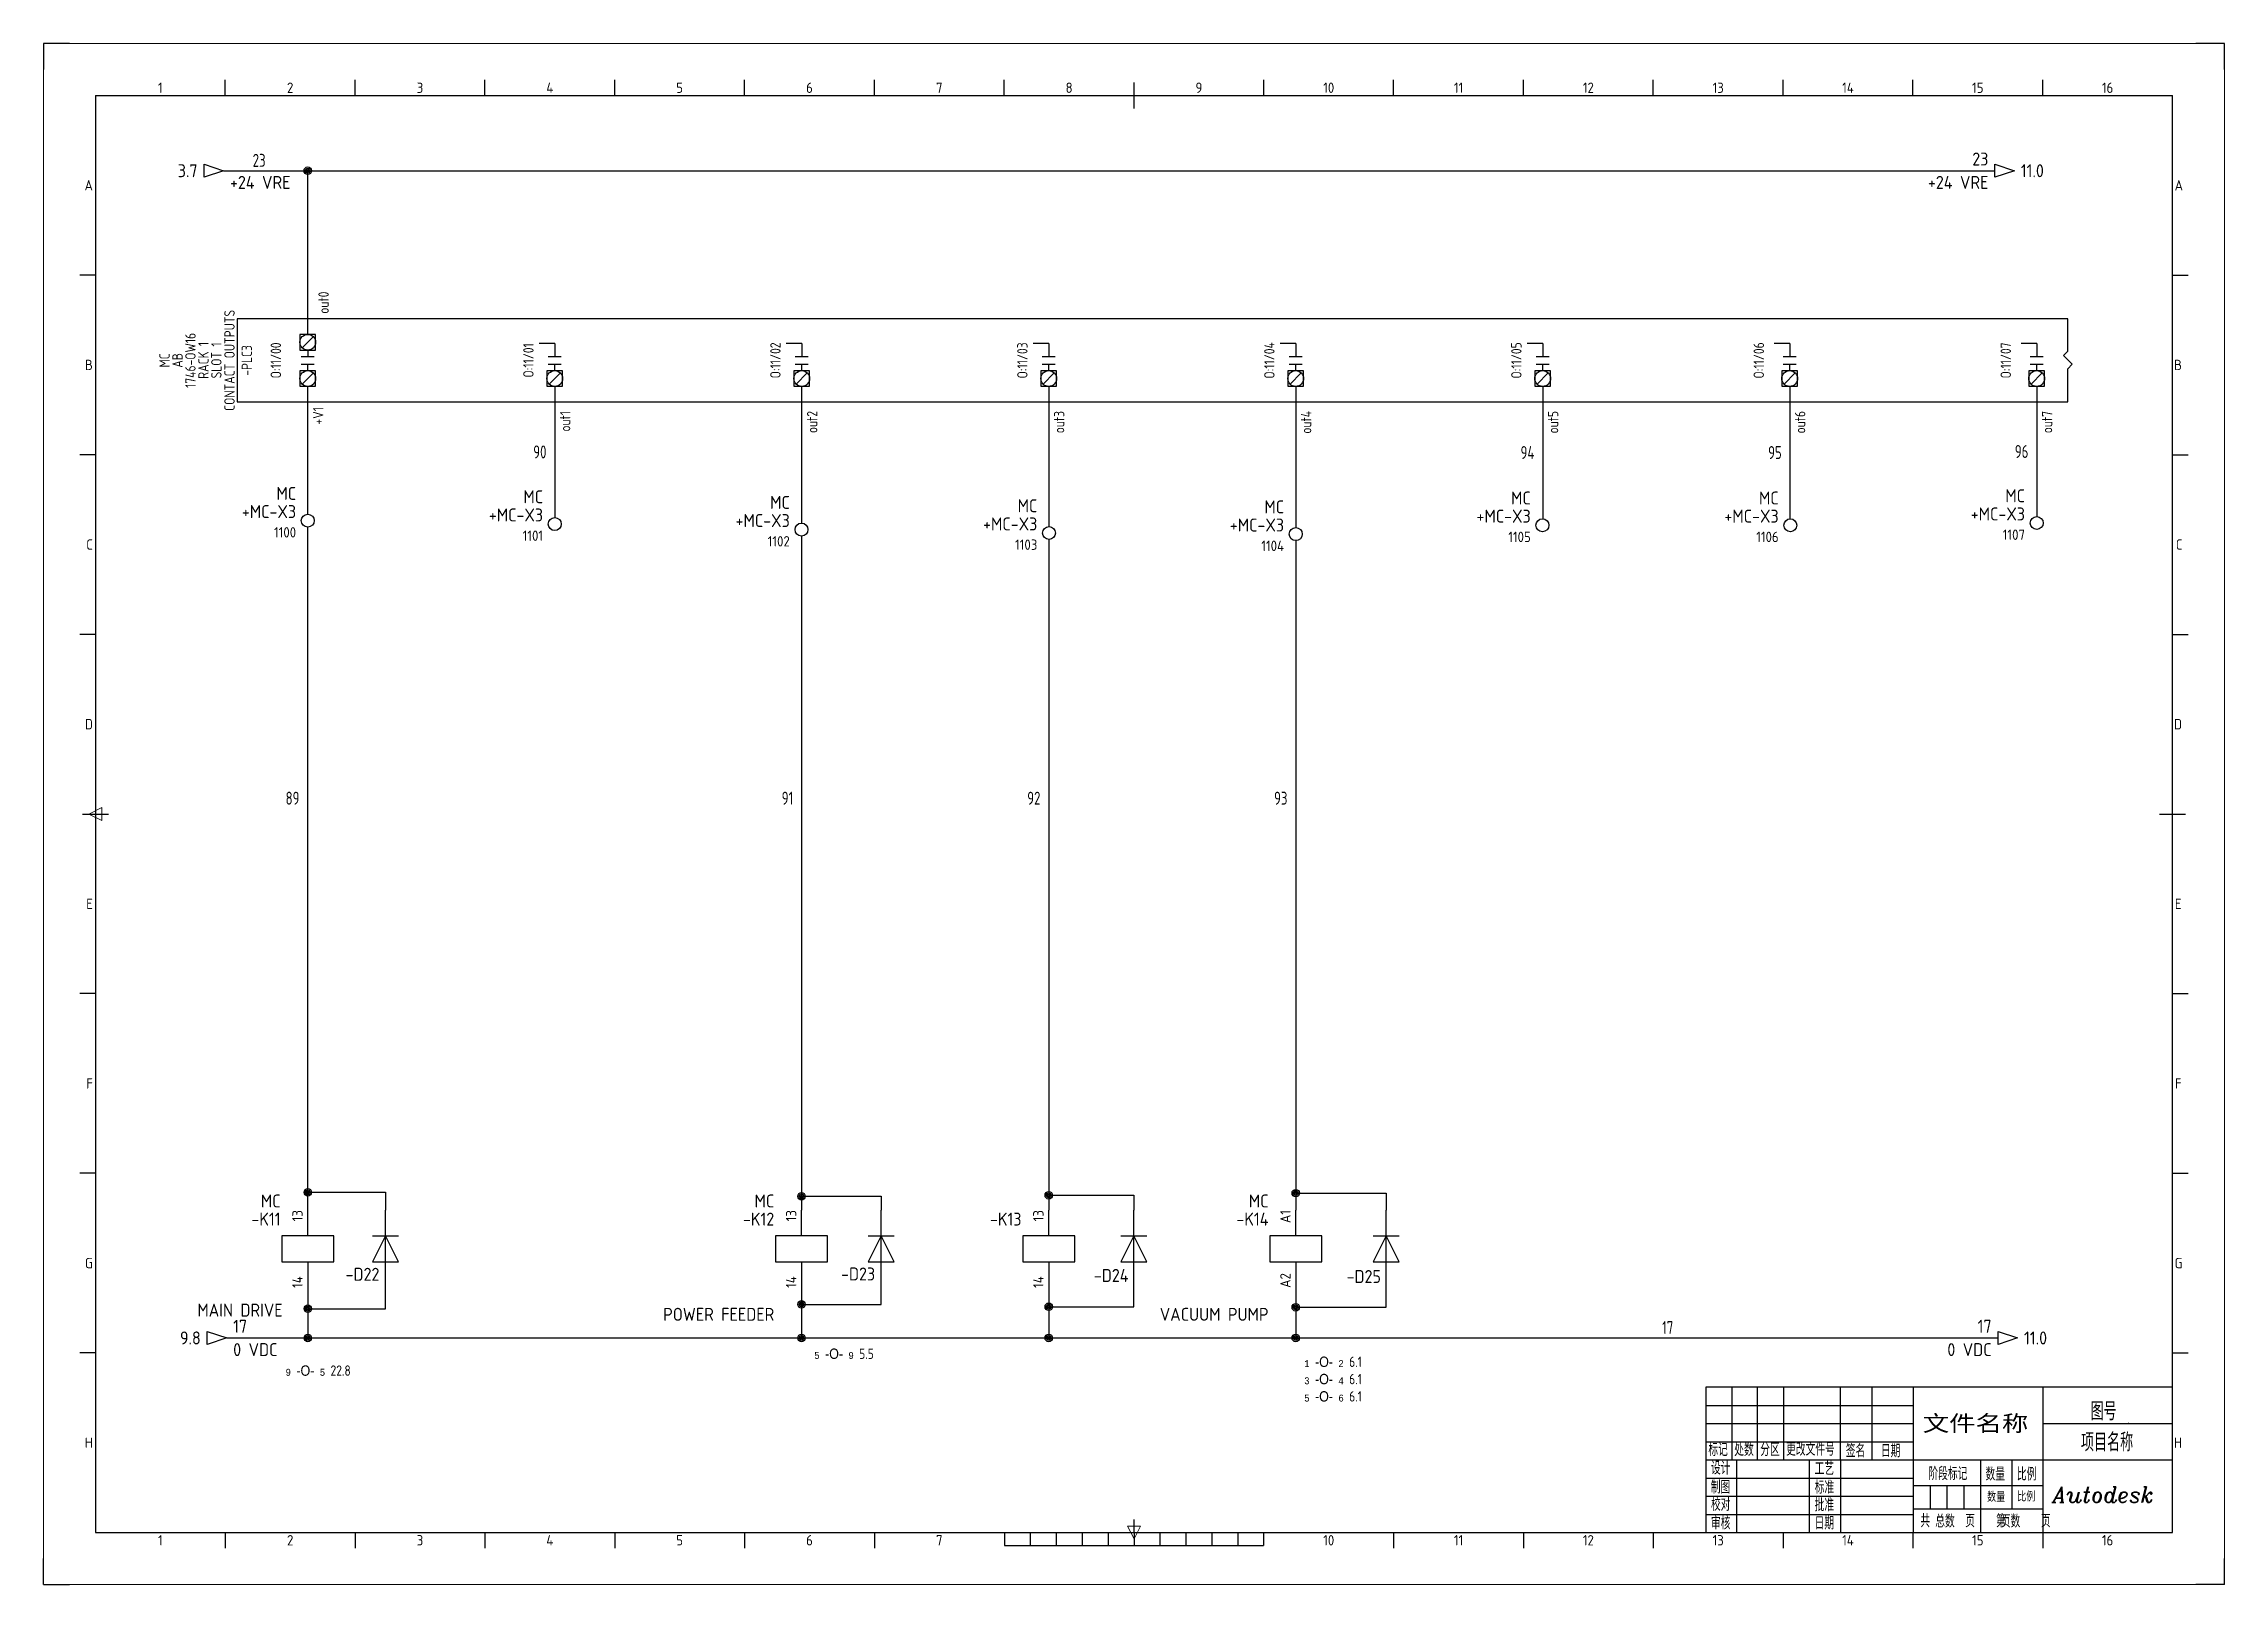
# Model space of a CAD drawing. Header units: millimetres. Extents: x 0 to 841, y 0 to 594.
import ezdxf
from ezdxf.enums import TextEntityAlignment as Align

# ---------------------------------------------------------------- set-up
doc = ezdxf.new("R2010")
doc.units = ezdxf.units.MM
doc.header["$LTSCALE"] = 12
for name, color, linetype in [('AE_BOR', 1, 'Continuous'), ('DESC', 150, 'Continuous'), ('GRN_2.5mm^2', 3, 'Continuous'), ('GRY_0.5mm^2', 9, 'Continuous'), ('GRY_0.75mm^2', 9, 'Continuous'), ('LOC', 8, 'Continuous'), ('MISC', 7, 'Continuous'), ('SYMS', 7, 'Continuous'), ('TAGS', 150, 'Continuous'), ('TERMS', 123, 'Continuous'), ('VIO_1.0mm^2', 190, 'Continuous'), ('WIRENO', 72, 'Continuous'), ('WIREREF', 52, 'Continuous'), ('WIREREF_DEST', 52, 'Continuous'), ('XREF', 7, 'Continuous'), ('图框_外框线', 7, 'Continuous'), ('图框_标题栏属性', 1, 'Continuous'), ('图框_标题栏文字', 6, 'Continuous')]:
    doc.layers.add(name, color=color, linetype=linetype)
doc.styles.get("Standard").update_dxf_attribs({"font": 'txt.shx', "bigfont": 'gbcbig.shx'})
doc.styles.add('WD', font='romans.shx', dxfattribs={"bigfont": 'gbcbig.shx'})
doc.styles.add('WD_IEC', font='isocp2.shx', dxfattribs={"width": 0.9, "height": 4, "bigfont": 'gbcbig.shx'})
doc.styles.add('工程字', font='gbenor.shx', dxfattribs={"bigfont": 'gbcbig.shx'})

msp = doc.modelspace()

# ---------------------------------------------------------------- texts
at = {"layer": 'XREF', "char_height": 4, "attachment_point": 1, "style": 'WD_IEC'}
for s, insert in [('{\\Fmonotxt|c0;\\H0.67x;9 \\Facaderef|c0;\\H1.493x;-O-} {\\Fmonotxt|c0;\\H0.67x;5} 22.8', (93.3, 84.42)), ('{\\Fmonotxt|c0;\\H0.67x;5 \\Facaderef|c0;\\H1.493x;-O-} {\\Fmonotxt|c0;\\H0.67x;9} 5.5', (297.18, 90.92)), ('{\\Fmonotxt|c0;\\H0.67x;1 \\Facaderef|c0;\\H1.493x;-O-} {\\Fmonotxt|c0;\\H0.67x;2} 6.1\\P{\\Fmonotxt|c0;\\H0.67x;3 \\Facaderef|c0;\\H1.493x;-O-} {\\Fmonotxt|c0;\\H0.67x;4} 6.1\\P{\\Fmonotxt|c0;\\H0.67x;5 \\Facaderef|c0;\\H1.493x;-O-} {\\Fmonotxt|c0;\\H0.67x;6} 6.1', (486.13, 87.82))]:
    msp.add_mtext(s, dxfattribs=dict(at, insert=insert))

# ---------------------------------------------------------------- blocks, each defined once
blk = doc.blocks.new('gb_a1')
for p, q in [((20, 574), (20, 20)), ((20, 574), (821, 574)), ((821, 20), (821, 574)), ((20, 20), (821, 20))]:
    blk.add_line(p, q)
at = {"layer": 'AE_BOR', "lineweight": 30}
for p, q in [((10, 594), (0, 594)), ((0, 594), (0, 584)), ((841, 594), (830, 594)), ((841, 584), (841, 594)), ((0, 0), (0, 10)), ((841, 0), (841, 10)), ((0, 0), (10, 0)), ((841, 0), (830, 0))]:
    blk.add_line(p, q, dxfattribs=at)
at = {"layer": 'AE_BOR', "color": 1, "lineweight": 15}
for p, q in [((0, 594), (841, 594)), ((0, 0), (0, 594)), ((841, 594), (841, 0)), ((17.5, 297), (22.5, 299.5)), ((22.5, 294.5), (17.5, 297)), ((22.5, 299.5), (22.5, 294.5)), ((420.5, 17.5), (418, 22.5)), ((418, 22.5), (423, 22.5)), ((423, 22.5), (420.5, 17.5)), ((841, 0), (0, 0))]:
    blk.add_line(p, q, dxfattribs=at)
at = {"layer": 'AE_BOR'}
for p, q in [((70.0625, 574), (70.0625, 580)), ((120.125, 574), (120.125, 580)), ((170.1875, 574), (170.1875, 580)), ((220.25, 574), (220.25, 580)), ((270.3125, 574), (270.3125, 580)), ((320.375, 574), (320.375, 580)), ((370.4375, 574), (370.4375, 580)), ((470.5625, 574), (470.5625, 580)), ((520.625, 574), (520.625, 580)), ((570.6875, 574), (570.6875, 580)), ((620.75, 574), (620.75, 580)), ((670.8125, 574), (670.8125, 580)), ((720.875, 574), (720.875, 580)), ((770.9375, 574), (770.9375, 580)), ((20, 504.75), (14, 504.75)), ((821, 504.75), (827, 504.75)), ((20, 435.5), (14, 435.5)), ((821, 435.5), (827, 435.5)), ((20, 366.25), (14, 366.25)), ((821, 366.25), (827, 366.25)), ((20, 227.75), (14, 227.75)), ((821, 227.75), (827, 227.75)), ((20, 158.5), (14, 158.5)), ((821, 158.5), (827, 158.5)), ((20, 89.25), (14, 89.25)), ((821, 89.25), (827, 89.25)), ((70.0625, 20), (70.0625, 14)), ((120.125, 20), (120.125, 14)), ((170.1875, 20), (170.1875, 14)), ((220.25, 20), (220.25, 14)), ((270.3125, 20), (270.3125, 14)), ((320.375, 20), (320.375, 14)), ((520.625, 20), (520.625, 14)), ((570.6875, 20), (570.6875, 14)), ((620.75, 20), (620.75, 14)), ((670.8125, 20), (670.8125, 14)), ((720.875, 20), (720.875, 14)), ((770.9375, 20), (770.9375, 14))]:
    blk.add_line(p, q, dxfattribs=at)
at = {"layer": 'AE_BOR', "color": 2, "lineweight": 30}
for p, q in [((420.5, 574), (420.5, 579)), ((420.5, 569), (420.5, 574)), ((15, 297), (25, 297)), ((816, 297), (826, 297)), ((370.5, 20), (370.5, 15)), ((380.5, 20), (380.5, 15)), ((390.5, 20), (390.5, 15)), ((400.5, 20), (400.5, 15)), ((410.5, 20), (410.5, 15)), ((420.5, 20), (420.5, 25)), ((420.5, 20), (420.5, 15)), ((430.5, 20), (430.5, 15)), ((440.5, 20), (440.5, 15)), ((450.5, 20), (450.5, 15)), ((460.5, 20), (460.5, 15)), ((470.5, 20), (470.5, 15)), ((370.5, 15), (470.5, 15))]:
    blk.add_line(p, q, dxfattribs=at)
at = {"layer": 'AE_BOR', "style": 'WD_IEC'}
for s, p in [('1', (45.03125, 575)), ('2', (95.09375, 575)), ('3', (145.15625, 575)), ('4', (195.21875, 575)), ('5', (245.28125, 575)), ('6', (295.34375, 575)), ('7', (345.40625, 575)), ('8', (395.46875, 575)), ('9', (445.53125, 575)), ('10', (495.59375, 575)), ('11', (545.65625, 575)), ('12', (595.71875, 575)), ('13', (645.78125, 575)), ('14', (695.84375, 575)), ('15', (745.90625, 575)), ('16', (795.96875, 575)), ('1', (45.03125, 15)), ('2', (95.09375, 15)), ('3', (145.15625, 15)), ('4', (195.21875, 15)), ('5', (245.28125, 15)), ('6', (295.34375, 15)), ('7', (345.40625, 15)), ('10', (495.59375, 15)), ('11', (545.65625, 15)), ('12', (595.71875, 15)), ('13', (645.78125, 15)), ('14', (695.84375, 15)), ('15', (745.90625, 15)), ('16', (795.96875, 15))]:
    blk.add_text(s, height=4, dxfattribs=at).set_placement(p, align=Align.CENTER)
for s, p in [('A', (19, 539.375)), ('A', (825.04762, 539.375)), ('B', (19, 470.125)), ('B', (824.66667, 470.125)), ('C', (19, 400.875)), ('C', (824.85714, 400.875)), ('D', (19, 331.625)), ('D', (824.66667, 331.625)), ('E', (19, 262.375)), ('E', (824.47619, 262.375)), ('F', (19, 193.125)), ('F', (824.47619, 193.125)), ('G', (19, 123.875)), ('G', (824.85714, 123.875)), ('H', (19, 54.625)), ('H', (824.66667, 54.625))]:
    blk.add_text(s, height=4, dxfattribs=at).set_placement(p, align=Align.MIDDLE_RIGHT)
blk = doc.blocks.new('PLCIO_2375$$1')
at = {"layer": 'SYMS'}
for p, q in [((68, 16), (68, -16)), ((774, 16), (68, 16)), ((92.25, 10), (92.25, 4)), ((98.25, 10), (92.25, 10)), ((93.1, 4.85), (97.4, 9.15)), ((98.25, 4), (98.25, 10)), ((774, 3.59), (774, 16)), ((92.25, 4), (98.25, 4)), ((92.75, 1.5), (97.75, 1.5)), ((95.25, 4), (95.25, 1.5)), ((190.5, 6.5), (184.5, 6.5)), ((188, 1.5), (193, 1.5)), ((190.5, 6.5), (190.5, 1.5)), ((285.75, 6.5), (279.75, 6.5)), ((283.25, 1.5), (288.25, 1.5)), ((285.75, 6.5), (285.75, 1.5)), ((381, 6.5), (375, 6.5)), ((378.5, 1.5), (383.5, 1.5)), ((381, 6.5), (381, 1.5)), ((476.25, 6.5), (470.25, 6.5)), ((473.75, 1.5), (478.75, 1.5)), ((476.25, 6.5), (476.25, 1.5)), ((571.5, 6.5), (565.5, 6.5)), ((569, 1.5), (574, 1.5)), ((571.5, 6.5), (571.5, 1.5)), ((666.75, 6.5), (660.75, 6.5)), ((664.25, 1.5), (669.25, 1.5)), ((666.75, 6.5), (666.75, 1.5)), ((762, 6.5), (756, 6.5)), ((759.5, 1.5), (764.5, 1.5)), ((762, 6.5), (762, 1.5)), ((772.3, 1.89), (774, 3.59)), ((775.7, -1.5), (772.3, 1.89)), ((92.25, -4), (92.25, -10)), ((98.25, -4), (92.25, -4)), ((92.75, -1.5), (97.75, -1.5)), ((93.1, -9.15), (97.4, -4.85)), ((95.25, -4), (95.25, -1.5)), ((98.25, -10), (98.25, -4)), ((187.5, -4), (187.5, -10)), ((193.5, -4), (187.5, -4)), ((188, -1.5), (193, -1.5)), ((188.35, -9.15), (192.65, -4.85)), ((190.5, -4), (190.5, -1.5)), ((193.5, -10), (193.5, -4)), ((282.75, -4), (282.75, -10)), ((288.75, -4), (282.75, -4)), ((283.25, -1.5), (288.25, -1.5)), ((283.6, -9.15), (287.9, -4.85)), ((285.75, -4), (285.75, -1.5)), ((288.75, -10), (288.75, -4)), ((378, -4), (378, -10)), ((384, -4), (378, -4)), ((378.5, -1.5), (383.5, -1.5)), ((378.85, -9.15), (383.15, -4.85)), ((381, -4), (381, -1.5)), ((384, -10), (384, -4)), ((473.25, -4), (473.25, -10)), ((479.25, -4), (473.25, -4)), ((473.75, -1.5), (478.75, -1.5)), ((474.1, -9.15), (478.4, -4.85)), ((476.25, -4), (476.25, -1.5)), ((479.25, -10), (479.25, -4)), ((568.5, -4), (568.5, -10)), ((574.5, -4), (568.5, -4)), ((569, -1.5), (574, -1.5)), ((569.35, -9.15), (573.65, -4.85)), ((571.5, -4), (571.5, -1.5)), ((574.5, -10), (574.5, -4)), ((663.75, -4), (663.75, -10)), ((669.75, -4), (663.75, -4)), ((664.25, -1.5), (669.25, -1.5)), ((664.6, -9.15), (668.9, -4.85)), ((666.75, -4), (666.75, -1.5)), ((669.75, -10), (669.75, -4)), ((759, -4), (759, -10)), ((765, -4), (759, -4)), ((759.5, -1.5), (764.5, -1.5)), ((759.85, -9.15), (764.15, -4.85)), ((762, -4), (762, -1.5)), ((765, -10), (765, -4)), ((774, -3.2), (775.7, -1.5)), ((774, -16), (774, -3.2)), ((68, -16), (774, -16)), ((92.25, -10), (98.25, -10)), ((187.5, -10), (193.5, -10)), ((282.75, -10), (288.75, -10)), ((378, -10), (384, -10)), ((473.25, -10), (479.25, -10)), ((568.5, -10), (574.5, -10)), ((663.75, -10), (669.75, -10)), ((759, -10), (765, -10))]:
    blk.add_line(p, q, dxfattribs=at)
for centre in [(95.25, 7), (95.25, -7), (190.5, -7), (285.75, -7), (381, -7), (476.25, -7), (571.5, -7), (666.75, -7), (762, -7)]:
    blk.add_circle(centre, 3.04, dxfattribs=at)
at = {"layer": 'SYMS', "style": 'WD_IEC', "width": 0.9}
blk.add_attdef('TERMDESC02R', text='', height=4, rotation=90, dxfattribs=at).set_placement((99.33, 18), align=Align.TOP_LEFT)
for tag, p in [('DESCA02', (92.25, 22)), ('DESCB02', (97.25, 22)), ('DESCC02', (102.25, 22)), ('DESCD02', (107.25, 22)), ('DESCE02', (112.25, 22)), ('DESCA03', (187.5, 22)), ('DESCB03', (192.5, 22)), ('DESCC03', (197.5, 22)), ('DESCD03', (202.5, 22)), ('DESCE03', (207.5, 22)), ('DESCA04', (282.75, 22)), ('DESCB04', (287.75, 22)), ('DESCC04', (292.75, 22)), ('DESCD04', (297.75, 22)), ('DESCE04', (302.75, 22)), ('DESCA05', (378, 22)), ('DESCB05', (383, 22)), ('DESCC05', (388, 22)), ('DESCD05', (393, 22)), ('DESCE05', (398, 22)), ('DESCA06', (473.25, 22)), ('DESCB06', (478.25, 22)), ('DESCC06', (483.25, 22)), ('DESCD06', (488.25, 22)), ('DESCE06', (493.25, 22)), ('DESCA07', (568.5, 22)), ('DESCB07', (573.5, 22)), ('DESCC07', (578.5, 22)), ('DESCD07', (583.5, 22)), ('DESCE07', (588.5, 22)), ('DESCA08', (663.75, 22)), ('DESCB08', (668.75, 22)), ('DESCC08', (673.75, 22)), ('DESCD08', (678.75, 22)), ('DESCE08', (683.75, 22)), ('DESCA09', (759, 22)), ('DESCB09', (764, 22)), ('DESCC09', (769, 22)), ('DESCD09', (774, 22)), ('DESCE09', (779, 22))]:
    blk.add_attdef(tag, p, '', height=4, rotation=90, dxfattribs=at)
at = {"layer": 'SYMS', "style": 'WD_IEC'}
for tag, width, p in [('TERM02R', 0.9, (89.25, 8.5)), ('INST', 0.8, (37, 0)), ('LOC', 0.8, (42, 0)), ('MFG', 0.8, (47, 0)), ('CAT', 0.8, (52, 0)), ('LINE1', 0.9, (57, 0)), ('LINE2', 0.9, (62, 0)), ('DESC', 0.9, (67.05, 0)), ('TAG', 0.8, (73.71, 0)), ('TERM02L', 0.9, (89.25, -8.5)), ('TERM03', 0.9, (184.5, -10)), ('TERM04', 0.9, (279.75, -10)), ('TERM05', 0.9, (375, -10)), ('TERM06', 0.9, (470.25, -10)), ('TERM07', 0.9, (565.5, -10)), ('TERM08', 0.9, (660.75, -10)), ('TERM09', 0.9, (756, -10))]:
    blk.add_attdef(tag, text='', height=4, rotation=90, dxfattribs=dict(at, width=width)).set_placement(p, align=Align.CENTER)
at = {"layer": 'SYMS', "style": 'WD_IEC', "width": 0.9, "flags": 1}
for tag, p in [('X2TERM02R', (95.25, 10)), ('X8TERM02L', (95.25, -10)), ('X8TERM03L', (190.5, -10)), ('X8TERM04L', (285.75, -10)), ('X8TERM05L', (381, -10)), ('X8TERM06L', (476.25, -10)), ('X8TERM07L', (571.5, -10)), ('X8TERM08L', (666.75, -10)), ('X8TERM09L', (762, -10))]:
    blk.add_attdef(tag, text='', height=0.64, rotation=90, dxfattribs=at).set_placement(p, align=Align.RIGHT)
at = {"layer": 'SYMS', "style": 'WD_IEC', "width": 0.8}
blk.add_attdef('TAGA02', text='', height=4, rotation=90, dxfattribs=at).set_placement((100.25, 0), align=Align.TOP_CENTER)
for tag, p in [('TAGA03', (185.5, 0)), ('TAGA04', (280.75, 0)), ('TAGA05', (376, 0)), ('TAGA06', (471.25, 0)), ('TAGA07', (566.5, 0)), ('TAGA08', (661.75, 0)), ('TAGA09', (757, 0))]:
    blk.add_attdef(tag, text='', height=4, rotation=90, dxfattribs=at).set_placement(p, align=Align.MIDDLE_CENTER)
at = {"layer": 'SYMS', "linetype": 'Continuous', "style": 'WD_IEC', "width": 0.9, "flags": 9}
blk.add_attdef('ASSYCODE', text='', height=0.64, rotation=90, dxfattribs=at).set_placement((49.72, -7.36), align=Align.CENTER)
at = {"layer": 'SYMS', "style": 'WD_IEC', "width": 0.9}
for tag, p in [('TERMDESC03', (192.5, -11.5)), ('TERMDESC04', (287.75, -11.5)), ('TERMDESC05', (383, -11.5)), ('TERMDESC06', (478.25, -11.5)), ('TERMDESC07', (573.5, -11.5)), ('TERMDESC08', (668.75, -11.5)), ('TERMDESC09', (764, -11.5)), ('TERMDESC02L', (97.25, -18))]:
    blk.add_attdef(tag, text='', height=4, rotation=90, dxfattribs=at).set_placement(p, align=Align.TOP_RIGHT)
blk = doc.blocks.new('VDI1')
for p, q in [((0, 7.5), (0, -7.5)), ((0, -2.5), (-2.5, 2.5)), ((-2.5, 2.5), (2.5, 2.5)), ((2.5, 2.5), (0, -2.5)), ((-2.5, -2.5), (2.5, -2.5))]:
    blk.add_line(p, q)
at = {"style": 'WD_IEC'}
for tag, p in [('INST', (-5.5, 10.25)), ('LOC', (-5.5, 6.75)), ('TAG1', (-5.5, 3.25)), ('DESC1', (-5.5, -6.35)), ('DESC2', (-5.5, -9.85)), ('DESC3', (-5.5, -13.35))]:
    blk.add_attdef(tag, text='', height=2.5, dxfattribs=at).set_placement(p, align=Align.RIGHT)
blk.add_attdef('TERM01', text='', height=2, rotation=90, dxfattribs=at).set_placement((-1, 7.5), align=Align.RIGHT)
at = {"style": 'WD_IEC', "flags": 1}
for tag, p, height in [('X2TERM01', (0, 7.5), 0.32), ('ASSYCODE', (1, -4), 1), ('X8TERM02', (0, -7.5), 0.32), ('FAMILY', (1, -5.5), 1), ('CATDESC', (1, -7), 1)]:
    blk.add_attdef(tag, p, '', height=height, dxfattribs=at)
at = {"style": 'WD_IEC', "flags": 9}
for tag, p in [('MFG', (-5.5, -0.25)), ('CAT', (-5.5, -2.75))]:
    blk.add_attdef(tag, text='', height=1.5, dxfattribs=at).set_placement(p, align=Align.RIGHT)
at = {"style": 'WD_IEC'}
blk.add_attdef('TERM02', (-1, -7.5), '', height=2, rotation=90, dxfattribs=at)
blk = doc.blocks.new('VMS1')
for p, q in [((0, 2.5), (0, 7.5)), ((0, -2.5), (0, -7.5))]:
    blk.add_line(p, q)
blk.add_lwpolyline([(-5, 2.5), (-5, -2.5), (5, -2.5), (5, 2.5)], close=True)
at = {"style": 'WD_IEC'}
for tag, p in [('INST', (-5.25, 11.5)), ('LOC', (-5.25, 8)), ('TAG1', (-5.25, 4.5)), ('DESC2', (-5.25, -10.35)), ('DESC1', (-5.25, -6.85)), ('DESC3', (-5.25, -13.85))]:
    blk.add_attdef(tag, text='', height=2.5, dxfattribs=at).set_placement(p, align=Align.RIGHT)
blk.add_attdef('TERM01', text='', height=2, rotation=90, dxfattribs=at).set_placement((-1, 7.5), align=Align.RIGHT)
at = {"style": 'WD_IEC', "flags": 1}
for tag, p, height in [('X2TERM01', (0, 7.5), 0.32), ('X4LINK', (-5, 0), 0.32), ('X1LINK', (5, 0), 0.32), ('ASSYCODE', (1, -4), 1), ('X8TERM02', (0, -7.5), 0.32), ('FAMILY', (1, -5.5), 1), ('CATDESC', (1, -7), 1)]:
    blk.add_attdef(tag, p, '', height=height, dxfattribs=at)
at = {"style": 'WD_IEC', "flags": 9}
for tag, p in [('MFG', (-6, 1)), ('CAT', (-6, -1.5))]:
    blk.add_attdef(tag, text='', height=1.5, dxfattribs=at).set_placement(p, align=Align.RIGHT)
at = {"style": 'WD_IEC'}
blk.add_attdef('TERM02', (-1, -7.5), '', height=2, rotation=90, dxfattribs=at)
at = {"lineweight": 9, "style": 'WD_IEC'}
for tag, p in [('NO', (-5.5, -16.5)), ('NC', (-5.5, -20))]:
    blk.add_attdef(tag, text='', height=2.5, dxfattribs=at).set_placement(p, align=Align.TOP_RIGHT)
for tag, p in [('XREFNO', (-4, -16.5)), ('XREFNC', (-4, -20))]:
    blk.add_attdef(tag, text='', height=2.5, dxfattribs=at).set_placement(p, align=Align.TOP_LEFT)
blk = doc.blocks.new('HA1S1')
blk.add_lwpolyline([(0, 1.25), (3.75, 0), (0, -1.25)], close=True)
at = {"style": 'WD_IEC'}
for tag, height, flags, p in [('WIRENO', 2.5, 8, (-1.25, 1)), ('SIGCODE', 1, 1, (5, 1.8))]:
    blk.add_attdef(tag, text='', height=height, dxfattribs=dict(at, flags=flags)).set_placement(p, align=Align.RIGHT)
at = {"style": 'WD_IEC', "flags": 1}
blk.add_attdef('X4TERM01', (0, 0), '', height=0.32, dxfattribs=at)
at = {"style": 'WD_IEC'}
blk.add_attdef('XREF', text='', height=2.5, dxfattribs=at).set_placement((5, 0), align=Align.MIDDLE_LEFT)
blk.add_attdef('DESC1', text='', height=2.5, dxfattribs=at).set_placement((-1.25, -1), align=Align.TOP_RIGHT)
blk = doc.blocks.new('VCR1')
for p, q in [((0, 2.5), (0, 7.5)), ((0, -2.5), (0, -7.5))]:
    blk.add_line(p, q)
blk.add_lwpolyline([(-5, 2.5), (-5, -2.5), (5, -2.5), (5, 2.5)], close=True)
at = {"style": 'WD_IEC'}
for tag, p in [('INST', (-5.25, 11.5)), ('LOC', (-5.25, 8)), ('TAG1', (-5.25, 4.5)), ('DESC2', (-5.25, -10.35)), ('DESC1', (-5.25, -6.85)), ('DESC3', (-5.25, -13.85))]:
    blk.add_attdef(tag, text='', height=2.5, dxfattribs=at).set_placement(p, align=Align.RIGHT)
blk.add_attdef('TERM01', text='', height=2, rotation=90, dxfattribs=at).set_placement((-1, 7.5), align=Align.RIGHT)
at = {"style": 'WD_IEC', "flags": 1}
for tag, p, height in [('X2TERM01', (0, 7.5), 0.32), ('X4LINK', (-5, 0), 0.32), ('X1LINK', (5, 0), 0.32), ('ASSYCODE', (1, -4), 1), ('X8TERM02', (0, -7.5), 0.32), ('FAMILY', (1, -5.5), 1), ('CATDESC', (1, -7), 1)]:
    blk.add_attdef(tag, p, '', height=height, dxfattribs=at)
at = {"style": 'WD_IEC', "flags": 9}
for tag, p in [('MFG', (-6, 1)), ('CAT', (-6, -1.5))]:
    blk.add_attdef(tag, text='', height=1.5, dxfattribs=at).set_placement(p, align=Align.RIGHT)
at = {"style": 'WD_IEC'}
blk.add_attdef('TERM02', (-1, -7.5), '', height=2, rotation=90, dxfattribs=at)
at = {"lineweight": 9, "style": 'WD_IEC'}
for tag, p in [('NO', (-5.5, -16.5)), ('NC', (-5.5, -20))]:
    blk.add_attdef(tag, text='', height=2.5, dxfattribs=at).set_placement(p, align=Align.TOP_RIGHT)
for tag, p in [('XREFNO', (-4, -16.5)), ('XREFNC', (-4, -20))]:
    blk.add_attdef(tag, text='', height=2.5, dxfattribs=at).set_placement(p, align=Align.TOP_LEFT)
blk = doc.blocks.new('HA1D3')
blk.add_lwpolyline([(0, 0), (-3.75, -1.25), (-3.75, 1.25)], close=True)
at = {"style": 'WD_IEC'}
blk.add_attdef('XREF', text='', height=2.5, dxfattribs=at).set_placement((-5, 0), align=Align.MIDDLE_RIGHT)
at = {"style": 'WD_IEC', "flags": 1}
blk.add_attdef('SIGCODE', text='', height=1, dxfattribs=at).set_placement((-2.5, 1.8), align=Align.RIGHT)
at = {"style": 'WD_IEC'}
for tag, p, height, flags in [('X1TERM01', (0, 0), 0.32, 1), ('WIRENO', (1.25, 1), 2.5, 8)]:
    blk.add_attdef(tag, p, '', height=height, dxfattribs=dict(at, flags=flags))
blk.add_attdef('DESC1', text='', height=2.5, dxfattribs=at).set_placement((1.25, -1), align=Align.TOP_LEFT)
blk = doc.blocks.new('WD_WNH')
at = {"linetype": 'Continuous', "style": 'WD_IEC', "width": 0.8}
blk.add_attdef('WIRENO', text='', height=2.5, dxfattribs=at).set_placement((0, 0.75), align=Align.CENTER)
at = {"style": 'WD_IEC', "flags": 1}
for tag, p in [('W08USER', (0, 0.375)), ('W04USER', (0, 0.875)), ('W05USER', (0, 0.75)), ('W09USER', (0, 0.25)), ('W03USER', (0, 1)), ('W06USER', (0, 0.625)), ('W07USER', (0, 0.5)), ('W02USER', (0, 1.125)), ('W01USER', (0, 1.25)), ('W10USER', (0, 0.125))]:
    blk.add_attdef(tag, text='', height=0.08, dxfattribs=at).set_placement(p, align=Align.CENTER)
blk = doc.blocks.new('WD_WNV')
at = {"linetype": 'Continuous', "style": 'WD_IEC', "width": 0.8}
blk.add_attdef('WIRENO', text='', height=2.5, dxfattribs=at).set_placement((-1.6, 0), align=Align.MIDDLE_RIGHT)
at = {"style": 'WD_IEC', "flags": 1}
for tag, p in [('W08USER', (-1, 0.375)), ('W04USER', (-1, 0.875)), ('W05USER', (-1, 0.75)), ('W09USER', (-1, 0.25)), ('W03USER', (-1, 1)), ('W06USER', (-1, 0.625)), ('W07USER', (-1, 0.5)), ('W02USER', (-1, 1.125)), ('W01USER', (-1, 1.25)), ('W10USER', (-1, 0.125))]:
    blk.add_attdef(tag, text='', height=0.08, dxfattribs=at).set_placement(p, align=Align.CENTER)
blk = doc.blocks.new('CorpLogoBlock')
at = {"insert": (-46.09, 17.54), "char_height": 6, "width": 37.2055, "attachment_point": 1, "style": '工程字'}
blk.add_mtext('{\\Fitalic|c0;Autodesk}', dxfattribs=at)
blk = doc.blocks.new('GB_TitleBlock')
at = {"lineweight": -3}
for p, q in [((-50, 42), (0, 42)), ((-50, 28), (0, 28))]:
    blk.add_line(p, q, dxfattribs=at)
blk.add_point((-16.99, 42), dxfattribs=at)
at = {"layer": '图框_外框线'}
for p, q in [((-170, 56), (-170, 28)), ((-160, 28), (-160, 56)), ((-150, 56), (-150, 28)), ((-128, 28), (-128, 56)), ((-116, 56), (-116, 28)), ((-100, 56), (-100, 0)), ((-50, 56), (-50, 0)), ((-180, 49), (-100, 49)), ((-180, 42), (-100, 42)), ((-180, 35), (-100, 35)), ((-180, 28), (-50, 28)), ((-168, 0), (-168, 28)), ((-140, 0), (-140, 28)), ((-128, 28), (-128, 0)), ((-74, 28), (-74, 0)), ((-62, 28), (-62, 9)), ((-180, 21), (-100, 21)), ((-50, 18), (-100, 18)), ((-93.5, 18), (-93.5, 9)), ((-87, 18), (-87, 9)), ((-80.5, 18), (-80.5, 9)), ((-180, 14), (-100, 14)), ((-50, 9), (-100, 9)), ((-180, 7), (-100, 7))]:
    blk.add_line(p, q, dxfattribs=at)
blk.add_lwpolyline([(0, 56), (-180, 56), (-180, 0), (0, 0), (0, 56)], dxfattribs=at)
at = {"style": 'WD', "flags": 1}
blk.add_attdef('WD_TB', (-168.38, 50.46), '', height=2, dxfattribs=at)
at = {"layer": '图框_标题栏属性', "style": '工程字'}
for tag, p in [('REV3', (-179.58, 50.91)), ('REV2', (-179.43, 43.49)), ('REV1', (-179.43, 36.77))]:
    blk.add_attdef(tag, p, '', height=3, dxfattribs=at)
for tag, height, width, p, p2 in [('REV3DET', 3, 13.288798, (-148.76, 50.77), (-130.49, 50.77)), ('BY3', 3, 6.930672, (-126.95, 50.77), (-117.42, 50.77)), ('RD3', 3, 9.096075, (-114.66, 50.77), (-102.16, 50.77)), ('REV2DET', 3, 1.39216, (-148.76, 43.77), (-130.49, 43.77)), ('BY2', 3, 6.930672, (-126.95, 43.77), (-117.42, 43.77)), ('RD2', 3, 9.096075, (-114.66, 43.77), (-102.16, 43.77)), ('文件名称', 7, 2.04191, (-96.3, 38.33), (-55.63, 38.33)), ('REV1DET', 3, 13.288798, (-148.76, 36.77), (-130.49, 36.77)), ('BY1', 3, 6.930672, (-126.95, 36.77), (-117.42, 36.77)), ('RD1', 3, 9.096075, (-114.66, 36.77), (-102.16, 36.77))]:
    blk.add_attdef(tag, text='', height=height, dxfattribs=dict(at, width=width)).set_placement(p, p2, align=Align.FIT)
for tag, p in [('图号', (-26.57, 46.93)), ('项目名称', (-25.25, 35.16))]:
    blk.add_attdef(tag, text='', height=7, dxfattribs=at).set_placement(p, align=Align.MIDDLE)
at = {"layer": '图框_标题栏属性', "lineweight": -3}
for tag, p in [('设计', (-163.59, 22.3)), ('工艺', (-123.59, 22.3)), ('制图', (-163.59, 15.3)), ('标准', (-123.59, 15.3)), ('校对', (-163.59, 8.3)), ('批准', (-123.59, 8.3)), ('审核', (-163.59, 1.3)), ('日期', (-123.59, 1.3))]:
    blk.add_attdef(tag, p, '', height=5, dxfattribs=at)
at = {"layer": '图框_标题栏属性', "style": '工程字'}
for tag, height, p in [('数量', 3.5, (-68.02, 13.58)), ('比例', 3.5, (-56.4, 13.74)), ('总数', 5, (-87.74, 4.36)), ('页数', 5, (-62.45, 4.36))]:
    blk.add_attdef(tag, text='', height=height, dxfattribs=at).set_placement(p, align=Align.MIDDLE_CENTER)
at = {"layer": '图框_标题栏文字', "style": '工程字'}
for s, p in [('标记', (-179, 29.44)), ('处数', (-169, 29.44)), ('分区', (-159, 29.44)), ('更改文件号', (-149, 29.59)), ('签名', (-126, 29)), ('日期', (-112.47, 28.98)), ('设计', (-177.99, 22.35)), ('工艺', (-138.02, 22.15)), ('阶段标记', (-94.11, 20.2)), ('数量', (-72.11, 20)), ('比例', (-60, 20)), ('制图', (-178.04, 15.02)), ('标准', (-137.99, 14.92)), ('校对', (-177.99, 8.33)), ('批准', (-138.02, 8.15)), ('审核', (-177.99, 1.15)), ('日期', (-138.02, 1.15)), ('共     页   第     页', (-97.24, 2))]:
    blk.add_text(s, height=5, dxfattribs=at).set_placement(p)
blk = doc.blocks.new('wddot')
for radius in [0.72, 0.449, 0.223]:
    blk.add_circle((0, 0), radius)
blk = doc.blocks.new('VT0002')
blk.add_circle((0, 0), 1.25)
at = {"style": 'WD_IEC'}
for tag, p in [('INST', (-2.25, 7.5)), ('LOC', (-2.25, 4))]:
    blk.add_attdef(tag, text='', height=2.5, dxfattribs=at).set_placement(p, align=Align.RIGHT)
at = {"style": 'WD_IEC', "flags": 1}
for tag, p, height in [('ASSYCODE', (2.75, 10.75), 1), ('CATDESC', (2.75, 9.25), 1), ('MFG', (2.75, 7.25), 1.5), ('CAT', (2.75, 4.75), 1.5), ('X4TERM01', (-1.25, 0), 0.32), ('X4PIN01', (-1.25, 1), 0.4), ('X4TERMDESC01', (-1.25, 0.5), 0.4), ('X2TERM01', (0, 1.25), 0.32), ('X2PIN01', (0, 2.25), 0.4), ('X2TERMDESC01', (0, 1.75), 0.4), ('X8PIN01', (0, -0.25), 0.4), ('X1TERM01', (1.25, 0), 0.32), ('X1PIN01', (1.25, 1), 0.4), ('X1TERMDESC01', (1.25, 0.5), 0.4), ('X8TERM01', (0, -1.25), 0.32), ('X8TERMDESC01', (0, -0.75), 0.4), ('STRIPSEQ', (0, -3), 0.4), ('LINKTERM', (0, -2), 0.4)]:
    blk.add_attdef(tag, p, '', height=height, dxfattribs=at)
at = {"style": 'WD_IEC', "flags": 8}
for tag, height, p in [('TAGSTRIP', 2.5, (-2.25, 0.5)), ('TERM01', 2, (-2.25, -3.25))]:
    blk.add_attdef(tag, text='', height=height, dxfattribs=at).set_placement(p, align=Align.RIGHT)

# ---------------------------------------------------------------- linework, layer by layer
at = {"layer": 'GRN_2.5mm^2'}
for p, q in [((101.88, 114.31), (101.88, 95)), ((292.27, 115.28), (292.27, 95)), ((387.62, 114.31), (387.62, 95)), ((482.88, 114.31), (482.88, 95)), ((70.6, 95), (292.27, 95)), ((292.27, 95), (753.73, 95))]:
    msp.add_line(p, q, dxfattribs=at)
at = {"layer": 'GRY_0.5mm^2'}
for p, q in [((197.12, 461.88), (197.12, 411.29)), ((578.12, 461.88), (578.12, 410.82)), ((673.5, 410.82), (673.5, 461.88)), ((768.62, 461.83), (768.62, 411.68))]:
    msp.add_line(p, q, dxfattribs=at)
at = {"layer": 'GRY_0.75mm^2'}
for p, q in [((101.88, 412.59), (101.88, 461.88)), ((292.27, 461.88), (292.27, 409.13)), ((387.62, 461.88), (387.62, 407.83)), ((482.88, 461.88), (482.88, 407.4)), ((101.88, 144.31), (101.88, 407.59)), ((292.27, 404.13), (292.27, 144.31)), ((387.62, 402.83), (387.62, 144.31)), ((482.88, 402.4), (482.88, 144.31)), ((101.88, 151.16), (131.82, 151.16)), ((131.82, 151.16), (131.82, 144.31)), ((292.27, 149.64), (322.99, 149.64)), ((322.99, 149.64), (322.99, 144.31)), ((387.62, 150), (420.44, 150)), ((420.44, 150), (420.44, 144.31)), ((482.88, 150.84), (517.78, 150.84)), ((517.78, 150.84), (517.78, 144.31)), ((131.82, 106.28), (131.82, 114.31)), ((322.99, 107.94), (322.99, 114.31)), ((420.44, 107.03), (420.44, 114.31)), ((517.78, 106.83), (517.78, 114.31)), ((101.88, 106.28), (131.82, 106.28)), ((292.27, 107.94), (322.99, 107.94)), ((387.62, 107.03), (420.44, 107.03)), ((482.88, 106.83), (517.78, 106.83))]:
    msp.add_line(p, q, dxfattribs=at)
at = {"layer": 'VIO_1.0mm^2'}
for p, q in [((69.37, 545), (752.5, 545)), ((101.88, 481.88), (101.87, 545))]:
    msp.add_line(p, q, dxfattribs=at)

# ---------------------------------------------------------------- block references
for name, p in [('gb_a1', (0, 0)), ('CorpLogoBlock', (821, 20))]:
    msp.add_blockref(name, p)
ref = msp.add_blockref('GB_TitleBlock', (821, 20))
ref.add_attrib('页数', '页数', dxfattribs={"layer": '图框_标题栏属性', "height": 5, "style": '工程字'}).set_placement((758.55, 24.36), align=Align.MIDDLE_CENTER)
ref.add_attrib('总数', '总数', dxfattribs={"layer": '图框_标题栏属性', "height": 5, "style": '工程字'}).set_placement((733.26, 24.36), align=Align.MIDDLE_CENTER)
ref.add_attrib('比例', '比例', dxfattribs={"layer": '图框_标题栏属性', "height": 3.5, "style": '工程字'}).set_placement((764.6, 33.74), align=Align.MIDDLE_CENTER)
ref.add_attrib('数量', '数量', dxfattribs={"layer": '图框_标题栏属性', "height": 3.5, "style": '工程字'}).set_placement((752.98, 33.58), align=Align.MIDDLE_CENTER)
ref.add_attrib('项目名称', '项目名称', dxfattribs={"layer": '图框_标题栏属性', "height": 7, "style": '工程字'}).set_placement((795.75, 55.16), align=Align.MIDDLE)
ref.add_attrib('图号', '图号', dxfattribs={"layer": '图框_标题栏属性', "height": 7, "style": '工程字'}).set_placement((794.43, 66.93), align=Align.MIDDLE)
ref.add_attrib('文件名称', '文件名称', dxfattribs={"layer": '图框_标题栏属性', "height": 7, "style": '工程字', "width": 2.04191}).set_placement((724.7, 58.33), (765.37, 58.33), align=Align.FIT)
at = {"layer": 'SYMS'}
ref = msp.add_blockref('HA1D3', (69.37, 545), dxfattribs=dict(at, xscale=2, yscale=2, zscale=2))
ref.add_attrib('DESC1', '+24 VRE', dxfattribs={"layer": 'DESC', "height": 5, "style": 'WD_IEC'}).set_placement((71.87, 543), align=Align.TOP_LEFT)
ref.add_attrib('XREF', '3.7', dxfattribs={"layer": 'XREF', "height": 5, "style": 'WD_IEC'}).set_placement((59.37, 545), align=Align.MIDDLE_RIGHT)
ref = msp.add_blockref('HA1S1', (752.5, 545), dxfattribs=dict(at, xscale=2, yscale=2, zscale=2))
ref.add_attrib('WIRENO', '23', dxfattribs={"layer": 'WIREREF', "height": 5, "style": 'WD_IEC', "flags": 8}).set_placement((750, 547), align=Align.RIGHT)
ref.add_attrib('DESC1', '+24 VRE', dxfattribs={"layer": 'DESC', "height": 5, "style": 'WD_IEC'}).set_placement((750, 543), align=Align.TOP_RIGHT)
ref.add_attrib('XREF', '11.0', dxfattribs={"layer": 'XREF', "height": 5, "style": 'WD_IEC'}).set_placement((762.5, 545), align=Align.MIDDLE_LEFT)
at = {"layer": 'SYMS', "xscale": 2, "yscale": 2, "zscale": 2}
for p in [(101.87, 545), (101.88, 151.16), (387.62, 150), (482.88, 150.84), (292.27, 149.64), (292.27, 107.94), (292.27, 107.94), (101.88, 106.28), (387.62, 107.03), (482.88, 106.83), (101.88, 95), (292.27, 95), (387.62, 95), (387.62, 95), (482.88, 95), (482.88, 95)]:
    msp.add_blockref('wddot', p, dxfattribs=at)
at = {"layer": 'SYMS'}
ref = msp.add_blockref('PLCIO_2375$$1', (6.62, 471.88), dxfattribs=at)
ref.add_attrib('LINE1', 'RACK 1', dxfattribs={"layer": 'MISC', "height": 4, "rotation": 90, "style": 'WD_IEC', "width": 0.9}).set_placement((63.62, 471.88), align=Align.CENTER)
ref.add_attrib('LINE2', 'SLOT 1', dxfattribs={"layer": 'MISC', "height": 4, "rotation": 90, "style": 'WD_IEC', "width": 0.9}).set_placement((68.62, 471.88), align=Align.CENTER)
ref.add_attrib('MFG', 'AB', dxfattribs={"layer": 'MISC', "height": 4, "rotation": 90, "style": 'WD_IEC', "width": 0.9}).set_placement((53.62, 471.88), align=Align.CENTER)
ref.add_attrib('LOC', 'MC', dxfattribs={"layer": 'LOC', "height": 4, "rotation": 90, "style": 'WD_IEC', "width": 0.9}).set_placement((48.62, 471.88), align=Align.CENTER)
ref.add_attrib('CAT', '1746-OW16', dxfattribs={"layer": 'MISC', "height": 4, "rotation": 90, "style": 'WD_IEC', "width": 0.9}).set_placement((58.62, 471.88), align=Align.CENTER)
ref.add_attrib('DESC', 'CONTACT OUTPUTS', dxfattribs={"layer": 'DESC', "height": 4, "rotation": 90, "style": 'WD_IEC', "width": 0.9}).set_placement((73.68, 471.88), align=Align.CENTER)
ref.add_attrib('TAG', '-PLC3', dxfattribs={"layer": 'TAGS', "height": 4, "rotation": 90, "style": 'WD_IEC', "width": 0.9}).set_placement((80.34, 471.88), align=Align.CENTER)
ref.add_attrib('TAGA02', 'O:11/00', dxfattribs={"layer": 'TAGS', "height": 4, "rotation": 90, "style": 'WD_IEC', "width": 0.9}).set_placement((87.56, 471.88), align=Align.TOP_CENTER)
ref.add_attrib('TERMDESC02L', '+V1', dxfattribs={"layer": 'TERMS', "height": 4, "rotation": 90, "style": 'WD_IEC', "width": 0.9}).set_placement((103.88, 453.88), align=Align.TOP_RIGHT)
ref.add_attrib('TERMDESC02R', 'out0', dxfattribs={"layer": 'TERMS', "height": 4, "rotation": 90, "style": 'WD_IEC', "width": 0.9}).set_placement((105.96, 489.88), align=Align.TOP_LEFT)
ref.add_attrib('TAGA03', 'O:11/01', dxfattribs={"layer": 'TAGS', "height": 4, "rotation": 90, "style": 'WD_IEC', "width": 0.9}).set_placement((186.95, 471.88), align=Align.MIDDLE_CENTER)
ref.add_attrib('TERMDESC03', 'out1', dxfattribs={"layer": 'TERMS', "height": 4, "rotation": 90, "style": 'WD_IEC', "width": 0.9}).set_placement((199.12, 452.38), align=Align.TOP_RIGHT)
ref.add_attrib('TAGA04', 'O:11/02', dxfattribs={"layer": 'TAGS', "height": 4, "rotation": 90, "style": 'WD_IEC', "width": 0.9}).set_placement((282.2, 471.88), align=Align.MIDDLE_CENTER)
ref.add_attrib('TERMDESC04', 'out2', dxfattribs={"layer": 'TERMS', "height": 4, "rotation": 90, "style": 'WD_IEC', "width": 0.9}).set_placement((294.38, 452.38), align=Align.TOP_RIGHT)
ref.add_attrib('TAGA05', 'O:11/03', dxfattribs={"layer": 'TAGS', "height": 4, "rotation": 90, "style": 'WD_IEC', "width": 0.9}).set_placement((377.45, 471.88), align=Align.MIDDLE_CENTER)
ref.add_attrib('TERMDESC05', 'out3', dxfattribs={"layer": 'TERMS', "height": 4, "rotation": 90, "style": 'WD_IEC', "width": 0.9}).set_placement((389.62, 452.38), align=Align.TOP_RIGHT)
ref.add_attrib('TAGA06', 'O:11/04', dxfattribs={"layer": 'TAGS', "height": 4, "rotation": 90, "style": 'WD_IEC', "width": 0.9}).set_placement((472.7, 471.88), align=Align.MIDDLE_CENTER)
ref.add_attrib('TERMDESC06', 'out4', dxfattribs={"layer": 'TERMS', "height": 4, "rotation": 90, "style": 'WD_IEC', "width": 0.9}).set_placement((484.88, 452.38), align=Align.TOP_RIGHT)
ref.add_attrib('TAGA07', 'O:11/05', dxfattribs={"layer": 'TAGS', "height": 4, "rotation": 90, "style": 'WD_IEC', "width": 0.9}).set_placement((567.95, 471.88), align=Align.MIDDLE_CENTER)
ref.add_attrib('TERMDESC07', 'out5', dxfattribs={"layer": 'TERMS', "height": 4, "rotation": 90, "style": 'WD_IEC', "width": 0.9}).set_placement((580.12, 452.38), align=Align.TOP_RIGHT)
ref.add_attrib('TAGA08', 'O:11/06', dxfattribs={"layer": 'TAGS', "height": 4, "rotation": 90, "style": 'WD_IEC', "width": 0.9}).set_placement((661.44, 471.88), align=Align.MIDDLE_CENTER)
ref.add_attrib('TERMDESC08', 'out6', dxfattribs={"layer": 'TERMS', "height": 4, "rotation": 90, "style": 'WD_IEC', "width": 0.9}).set_placement((675.38, 452.38), align=Align.TOP_RIGHT)
ref.add_attrib('TAGA09', 'O:11/07', dxfattribs={"layer": 'TAGS', "height": 4, "rotation": 90, "style": 'WD_IEC', "width": 0.9}).set_placement((756.69, 471.88), align=Align.MIDDLE_CENTER)
ref.add_attrib('TERMDESC09', 'out7', dxfattribs={"layer": 'TERMS', "height": 4, "rotation": 90, "style": 'WD_IEC', "width": 0.9}).set_placement((770.62, 452.38), align=Align.TOP_RIGHT)
ref = msp.add_blockref('VT0002', (101.88, 410.09), dxfattribs=dict(at, xscale=2, yscale=2, zscale=2))
ref.add_attrib('TAGSTRIP', '+MC-X3', dxfattribs={"layer": 'TAGS', "height": 5, "style": 'WD_IEC', "flags": 8}).set_placement((97.38, 411.09), align=Align.RIGHT)
ref.add_attrib('LOC', 'MC', dxfattribs={"layer": 'LOC', "height": 5, "style": 'WD_IEC'}).set_placement((97.38, 418.09), align=Align.RIGHT)
ref.add_attrib('TERM01', '1100', dxfattribs={"layer": 'TERMS', "height": 4, "style": 'WD_IEC', "flags": 8}).set_placement((97.38, 403.59), align=Align.RIGHT)
ref = msp.add_blockref('VT0002', (197.12, 408.79), dxfattribs=dict(at, xscale=2, yscale=2, zscale=2))
ref.add_attrib('TAGSTRIP', '+MC-X3', dxfattribs={"layer": 'TAGS', "height": 5, "style": 'WD_IEC', "flags": 8}).set_placement((192.62, 409.79), align=Align.RIGHT)
ref.add_attrib('LOC', 'MC', dxfattribs={"layer": 'LOC', "height": 5, "style": 'WD_IEC'}).set_placement((192.62, 416.79), align=Align.RIGHT)
ref.add_attrib('TERM01', '1101', dxfattribs={"layer": 'TERMS', "height": 4, "style": 'WD_IEC', "flags": 8}).set_placement((192.62, 402.29), align=Align.RIGHT)
ref = msp.add_blockref('VT0002', (578.01, 408.32), dxfattribs=dict(at, xscale=2, yscale=2, zscale=2))
ref.add_attrib('TAGSTRIP', '+MC-X3', dxfattribs={"layer": 'TAGS', "height": 5, "style": 'WD_IEC', "flags": 8}).set_placement((573.51, 409.32), align=Align.RIGHT)
ref.add_attrib('LOC', 'MC', dxfattribs={"layer": 'LOC', "height": 5, "style": 'WD_IEC'}).set_placement((573.51, 416.32), align=Align.RIGHT)
ref.add_attrib('TERM01', '1105', dxfattribs={"layer": 'TERMS', "height": 4, "style": 'WD_IEC', "flags": 8}).set_placement((573.51, 401.82), align=Align.RIGHT)
ref = msp.add_blockref('VT0002', (673.62, 408.32), dxfattribs=dict(at, xscale=2, yscale=2, zscale=2))
ref.add_attrib('TAGSTRIP', '+MC-X3', dxfattribs={"layer": 'TAGS', "height": 5, "style": 'WD_IEC', "flags": 8}).set_placement((669.12, 409.32), align=Align.RIGHT)
ref.add_attrib('LOC', 'MC', dxfattribs={"layer": 'LOC', "height": 5, "style": 'WD_IEC'}).set_placement((669.12, 416.32), align=Align.RIGHT)
ref.add_attrib('TERM01', '1106', dxfattribs={"layer": 'TERMS', "height": 4, "style": 'WD_IEC', "flags": 8}).set_placement((669.12, 401.82), align=Align.RIGHT)
ref = msp.add_blockref('VT0002', (768.62, 409.18), dxfattribs=dict(at, xscale=2, yscale=2, zscale=2))
ref.add_attrib('TAGSTRIP', '+MC-X3', dxfattribs={"layer": 'TAGS', "height": 5, "style": 'WD_IEC', "flags": 8}).set_placement((764.12, 410.18), align=Align.RIGHT)
ref.add_attrib('LOC', 'MC', dxfattribs={"layer": 'LOC', "height": 5, "style": 'WD_IEC'}).set_placement((764.12, 417.18), align=Align.RIGHT)
ref.add_attrib('TERM01', '1107', dxfattribs={"layer": 'TERMS', "height": 4, "style": 'WD_IEC', "flags": 8}).set_placement((764.12, 402.68), align=Align.RIGHT)
ref = msp.add_blockref('VT0002', (292.27, 406.63), dxfattribs=dict(at, xscale=2, yscale=2, zscale=2))
ref.add_attrib('TAGSTRIP', '+MC-X3', dxfattribs={"layer": 'TAGS', "height": 5, "style": 'WD_IEC', "flags": 8}).set_placement((287.77, 407.63), align=Align.RIGHT)
ref.add_attrib('LOC', 'MC', dxfattribs={"layer": 'LOC', "height": 5, "style": 'WD_IEC'}).set_placement((287.77, 414.63), align=Align.RIGHT)
ref.add_attrib('TERM01', '1102', dxfattribs={"layer": 'TERMS', "height": 4, "style": 'WD_IEC', "flags": 8}).set_placement((287.77, 400.13), align=Align.RIGHT)
ref = msp.add_blockref('VT0002', (387.73, 405.33), dxfattribs=dict(at, xscale=2, yscale=2, zscale=2))
ref.add_attrib('TAGSTRIP', '+MC-X3', dxfattribs={"layer": 'TAGS', "height": 5, "style": 'WD_IEC', "flags": 8}).set_placement((383.23, 406.33), align=Align.RIGHT)
ref.add_attrib('LOC', 'MC', dxfattribs={"layer": 'LOC', "height": 5, "style": 'WD_IEC'}).set_placement((383.23, 413.33), align=Align.RIGHT)
ref.add_attrib('TERM01', '1103', dxfattribs={"layer": 'TERMS', "height": 4, "style": 'WD_IEC', "flags": 8}).set_placement((383.23, 398.83), align=Align.RIGHT)
ref = msp.add_blockref('VT0002', (482.88, 404.9), dxfattribs=dict(at, xscale=2, yscale=2, zscale=2))
ref.add_attrib('TAGSTRIP', '+MC-X3', dxfattribs={"layer": 'TAGS', "height": 5, "style": 'WD_IEC', "flags": 8}).set_placement((478.38, 405.9), align=Align.RIGHT)
ref.add_attrib('LOC', 'MC', dxfattribs={"layer": 'LOC', "height": 5, "style": 'WD_IEC'}).set_placement((478.38, 412.9), align=Align.RIGHT)
ref.add_attrib('TERM01', '1104', dxfattribs={"layer": 'TERMS', "height": 4, "style": 'WD_IEC', "flags": 8}).set_placement((478.38, 398.4), align=Align.RIGHT)
ref = msp.add_blockref('VCR1', (101.88, 129.31), dxfattribs=dict(at, xscale=2, yscale=2, zscale=2))
ref.add_attrib('TAG1', '-K11', dxfattribs={"layer": 'TAGS', "height": 5, "style": 'WD_IEC'}).set_placement((91.38, 138.31), align=Align.RIGHT)
ref.add_attrib('LOC', 'MC', dxfattribs={"layer": 'LOC', "height": 5, "style": 'WD_IEC'}).set_placement((91.38, 145.31), align=Align.RIGHT)
ref.add_attrib('DESC3', 'MAIN DRIVE', dxfattribs={"layer": 'DESC', "height": 5, "style": 'WD_IEC'}).set_placement((92.19, 103.23), align=Align.RIGHT)
ref.add_attrib('TERM01', '13', dxfattribs={"layer": 'TERMS', "height": 4, "rotation": 90, "style": 'WD_IEC'}).set_placement((99.88, 144.31), align=Align.RIGHT)
ref.add_attrib('TERM02', '14', (99.88, 114.31), dxfattribs={"layer": 'TERMS', "height": 4, "rotation": 90, "style": 'WD_IEC'})
ref = msp.add_blockref('VDI1', (131.82, 129.31), dxfattribs=dict(at, xscale=-2, yscale=2, zscale=2, rotation=180))
ref.add_attrib('TAG1', '-D22', dxfattribs={"layer": 'TAGS', "height": 5, "style": 'WD_IEC'}).set_placement((129.51, 117.05), align=Align.RIGHT)
ref = msp.add_blockref('VCR1', (292.27, 129.31), dxfattribs=dict(at, xscale=2, yscale=2, zscale=2))
ref.add_attrib('TAG1', '-K12', dxfattribs={"layer": 'TAGS', "height": 5, "style": 'WD_IEC'}).set_placement((281.77, 138.31), align=Align.RIGHT)
ref.add_attrib('LOC', 'MC', dxfattribs={"layer": 'LOC', "height": 5, "style": 'WD_IEC'}).set_placement((281.77, 145.31), align=Align.RIGHT)
ref.add_attrib('DESC3', 'POWER FEEDER', dxfattribs={"layer": 'DESC', "height": 5, "style": 'WD_IEC'}).set_placement((281.77, 101.61), align=Align.RIGHT)
ref.add_attrib('TERM01', '13', dxfattribs={"layer": 'TERMS', "height": 4, "rotation": 90, "style": 'WD_IEC'}).set_placement((290.27, 144.31), align=Align.RIGHT)
ref.add_attrib('TERM02', '14', (290.27, 114.31), dxfattribs={"layer": 'TERMS', "height": 4, "rotation": 90, "style": 'WD_IEC'})
ref = msp.add_blockref('VDI1', (322.99, 129.31), dxfattribs=dict(at, xscale=-2, yscale=2, zscale=2, rotation=180))
ref.add_attrib('TAG1', '-D23', dxfattribs={"layer": 'TAGS', "height": 5, "style": 'WD_IEC'}).set_placement((320.68, 117.17), align=Align.RIGHT)
ref = msp.add_blockref('VCR1', (387.62, 129.31), dxfattribs=dict(at, xscale=2, yscale=2, zscale=2))
ref.add_attrib('TAG1', '-K13', dxfattribs={"layer": 'TAGS', "height": 5, "style": 'WD_IEC'}).set_placement((377.12, 138.31), align=Align.RIGHT)
ref.add_attrib('TERM01', '13', dxfattribs={"layer": 'TERMS', "height": 4, "rotation": 90, "style": 'WD_IEC'}).set_placement((385.62, 144.31), align=Align.RIGHT)
ref.add_attrib('TERM02', '14', (385.62, 114.31), dxfattribs={"layer": 'TERMS', "height": 4, "rotation": 90, "style": 'WD_IEC'})
ref = msp.add_blockref('VDI1', (420.44, 129.31), dxfattribs=dict(at, xscale=-2, yscale=2, zscale=2, rotation=180))
ref.add_attrib('TAG1', '-D24', dxfattribs={"layer": 'TAGS', "height": 5, "style": 'WD_IEC'}).set_placement((418.39, 116.59), align=Align.RIGHT)
ref = msp.add_blockref('VMS1', (482.88, 129.31), dxfattribs=dict(at, xscale=2, yscale=2, zscale=2))
ref.add_attrib('TAG1', '-K14', dxfattribs={"layer": 'TAGS', "height": 5, "style": 'WD_IEC'}).set_placement((472.38, 138.31), align=Align.RIGHT)
ref.add_attrib('LOC', 'MC', dxfattribs={"layer": 'LOC', "height": 5, "style": 'WD_IEC'}).set_placement((472.38, 145.31), align=Align.RIGHT)
ref.add_attrib('DESC3', 'VACUUM PUMP', dxfattribs={"layer": 'DESC', "height": 5, "style": 'WD_IEC'}).set_placement((472.38, 101.61), align=Align.RIGHT)
ref.add_attrib('TERM01', 'A1', dxfattribs={"layer": 'TERMS', "height": 4, "rotation": 90, "style": 'WD_IEC'}).set_placement((480.88, 144.31), align=Align.RIGHT)
ref.add_attrib('TERM02', 'A2', (480.88, 114.31), dxfattribs={"layer": 'TERMS', "height": 4, "rotation": 90, "style": 'WD_IEC'})
ref = msp.add_blockref('VDI1', (517.78, 129.31), dxfattribs=dict(at, xscale=-2, yscale=2, zscale=2, rotation=180))
ref.add_attrib('TAG1', '-D25', dxfattribs={"layer": 'TAGS', "height": 5, "style": 'WD_IEC'}).set_placement((515.74, 116.18), align=Align.RIGHT)
ref = msp.add_blockref('HA1D3', (70.6, 95), dxfattribs=dict(at, xscale=2, yscale=2, zscale=2))
ref.add_attrib('WIRENO', '17', (73.1, 97), dxfattribs={"layer": 'WIREREF_DEST', "height": 5, "style": 'WD_IEC', "flags": 8})
ref.add_attrib('DESC1', '0 VDC', dxfattribs={"layer": 'DESC', "height": 5, "style": 'WD_IEC'}).set_placement((73.1, 93), align=Align.TOP_LEFT)
ref.add_attrib('XREF', '9.8', dxfattribs={"layer": 'XREF', "height": 5, "style": 'WD_IEC'}).set_placement((60.6, 95), align=Align.MIDDLE_RIGHT)
ref = msp.add_blockref('HA1S1', (753.73, 95), dxfattribs=dict(at, xscale=2, yscale=2, zscale=2))
ref.add_attrib('WIRENO', '17', dxfattribs={"layer": 'WIREREF', "height": 5, "style": 'WD_IEC', "flags": 8}).set_placement((751.23, 97), align=Align.RIGHT)
ref.add_attrib('DESC1', '0 VDC', dxfattribs={"layer": 'DESC', "height": 5, "style": 'WD_IEC'}).set_placement((751.23, 93), align=Align.TOP_RIGHT)
ref.add_attrib('XREF', '11.0', dxfattribs={"layer": 'XREF', "height": 5, "style": 'WD_IEC'}).set_placement((763.73, 95), align=Align.MIDDLE_LEFT)
at = {"layer": 'WIRENO'}
ref = msp.add_blockref('WD_WNH', (83.12, 545), dxfattribs=dict(at, xscale=2, yscale=2, zscale=2))
ref.add_attrib('WIRENO', '23', dxfattribs={"linetype": 'Continuous', "height": 5, "style": 'WD_IEC', "width": 0.8}).set_placement((83.12, 546.5), align=Align.CENTER)
ref = msp.add_blockref('WD_WNV', (197.12, 436.58), dxfattribs=dict(at, xscale=2, yscale=2, zscale=2))
ref.add_attrib('WIRENO', '90', dxfattribs={"linetype": 'Continuous', "height": 5, "style": 'WD_IEC', "width": 0.8}).set_placement((193.93, 436.58), align=Align.MIDDLE_RIGHT)
ref = msp.add_blockref('WD_WNV', (578.12, 436.35), dxfattribs=dict(at, xscale=2, yscale=2, zscale=2))
ref.add_attrib('WIRENO', '94', dxfattribs={"linetype": 'Continuous', "height": 5, "style": 'WD_IEC', "width": 0.8}).set_placement((574.92, 436.35), align=Align.MIDDLE_RIGHT)
ref = msp.add_blockref('WD_WNV', (673.5, 436.35), dxfattribs=dict(at, xscale=2, yscale=2, zscale=2))
ref.add_attrib('WIRENO', '95', dxfattribs={"linetype": 'Continuous', "height": 5, "style": 'WD_IEC', "width": 0.8}).set_placement((670.3, 436.35), align=Align.MIDDLE_RIGHT)
ref = msp.add_blockref('WD_WNV', (768.62, 436.76), dxfattribs=dict(at, xscale=2, yscale=2, zscale=2))
ref.add_attrib('WIRENO', '96', dxfattribs={"linetype": 'Continuous', "height": 5, "style": 'WD_IEC', "width": 0.8}).set_placement((765.42, 436.76), align=Align.MIDDLE_RIGHT)
ref = msp.add_blockref('WD_WNV', (101.88, 303.09), dxfattribs=dict(at, xscale=2, yscale=2, zscale=2))
ref.add_attrib('WIRENO', '89', dxfattribs={"linetype": 'Continuous', "height": 5, "style": 'WD_IEC', "width": 0.8}).set_placement((98.67, 303.09), align=Align.MIDDLE_RIGHT)
ref = msp.add_blockref('WD_WNV', (292.27, 303.09), dxfattribs=dict(at, xscale=2, yscale=2, zscale=2))
ref.add_attrib('WIRENO', '91', dxfattribs={"linetype": 'Continuous', "height": 5, "style": 'WD_IEC', "width": 0.8}).set_placement((289.07, 303.09), align=Align.MIDDLE_RIGHT)
ref = msp.add_blockref('WD_WNV', (387.62, 303.09), dxfattribs=dict(at, xscale=2, yscale=2, zscale=2))
ref.add_attrib('WIRENO', '92', dxfattribs={"linetype": 'Continuous', "height": 5, "style": 'WD_IEC', "width": 0.8}).set_placement((384.43, 303.09), align=Align.MIDDLE_RIGHT)
ref = msp.add_blockref('WD_WNV', (482.88, 303.09), dxfattribs=dict(at, xscale=2, yscale=2, zscale=2))
ref.add_attrib('WIRENO', '93', dxfattribs={"linetype": 'Continuous', "height": 5, "style": 'WD_IEC', "width": 0.8}).set_placement((479.68, 303.09), align=Align.MIDDLE_RIGHT)
ref = msp.add_blockref('WD_WNH', (626.33, 95), dxfattribs=dict(at, xscale=2, yscale=2, zscale=2))
ref.add_attrib('WIRENO', '17', dxfattribs={"linetype": 'Continuous', "height": 5, "style": 'WD_IEC', "width": 0.8}).set_placement((626.33, 96.5), align=Align.CENTER)

msp.set_redraw_order([(e.dxf.handle, doc.entitydb.next_handle()) for e in msp.query("TEXT MTEXT ATTDEF DIMENSION ARC_DIMENSION")])  # texts and dimensions are drawn at this point

doc.saveas('drawing.dxf')
